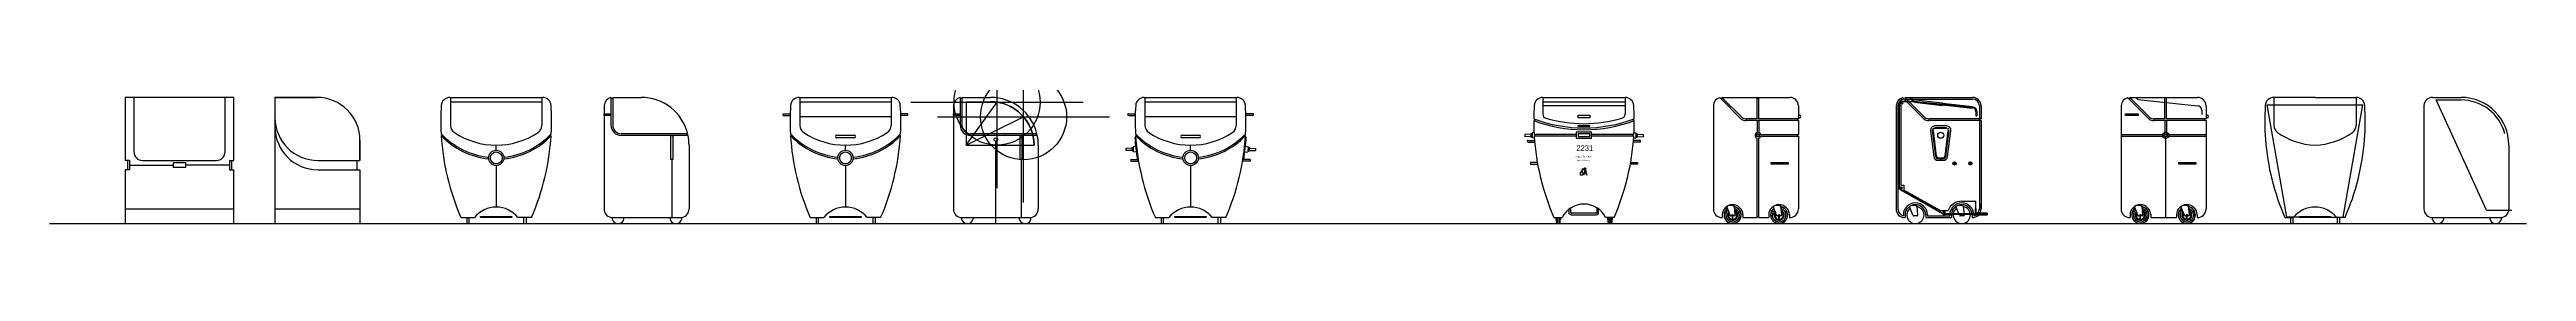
# Model space of a CAD drawing. Header units: millimetres. Extents: x 1077.9 to 1156.3, y 218.3 to 239.8.
# Drawn here: x 1077.91 to 1106.68, y 234.84 to 236.31 of the extents above; entities that cross this region are included whole.
import ezdxf

# ---------------------------------------------------------------- set-up
doc = ezdxf.new("R2010")
doc.units = ezdxf.units.MM
doc.header["$PDMODE"] = 34
doc.styles.get("Standard").update_dxf_attribs({"font": 'isocpeur.ttf'})

msp = doc.modelspace()

# ---------------------------------------------------------------- linework, layer by layer
for p, q in [((1080.048, 236.314), (1078.788, 236.314)), ((1078.788, 236.314), (1078.788, 235.579)), ((1078.888, 236.314), (1078.888, 235.679)), ((1079.948, 235.679), (1079.948, 236.314)), ((1080.048, 235.579), (1080.048, 236.314)), ((1081.014, 236.314), (1080.527, 236.314)), ((1080.527, 236.314), (1080.527, 236.079)), ((1080.527, 236.314), (1081.014, 236.314)), ((1082.559, 236.314), (1083.635, 236.314)), ((1082.567, 236.314), (1082.567, 235.988)), ((1082.567, 236.264), (1083.627, 236.264)), ((1083.627, 236.314), (1083.627, 235.988)), ((1084.35, 236.22), (1084.35, 235.014)), ((1084.43, 236.312), (1084.43, 235.991)), ((1084.43, 236.307), (1084.45, 236.307)), ((1084.45, 236.314), (1084.781, 236.314)), ((1084.45, 236.314), (1084.45, 235.991)), ((1086.616, 236.314), (1087.692, 236.314)), ((1086.624, 236.314), (1086.624, 235.988)), ((1086.624, 236.264), (1087.684, 236.264)), ((1087.684, 236.258), (1086.624, 236.258)), ((1087.684, 236.314), (1087.684, 235.988)), ((1088.407, 236.22), (1088.407, 235.014)), ((1088.487, 236.312), (1088.487, 235.991)), ((1088.487, 236.307), (1088.506, 236.307)), ((1088.506, 236.314), (1088.838, 236.314)), ((1088.506, 236.314), (1088.506, 235.991)), ((1088.556, 236.264), (1088.838, 236.264)), ((1088.556, 236.264), (1088.556, 235.758)), ((1088.556, 235.758), (1088.915, 236.258)), ((1095.254, 236.314), (1096.21, 236.314)), ((1095.254, 236.314), (1095.254, 236.119)), ((1095.254, 236.264), (1096.21, 236.264)), ((1096.21, 236.314), (1096.21, 236.119)), ((1097.236, 236.22), (1097.236, 235.014)), ((1097.311, 236.311), (1097.56, 236.061)), ((1097.315, 236.307), (1097.343, 236.307)), ((1097.335, 236.314), (1098.123, 236.314)), ((1097.335, 236.314), (1097.568, 236.081)), ((1097.744, 236.064), (1097.744, 236.314)), ((1097.744, 236.304), (1097.764, 236.304)), ((1097.764, 236.064), (1097.764, 236.314)), ((1099.358, 236.22), (1099.358, 235.014)), ((1099.392, 236.224), (1099.378, 236.224)), ((1099.378, 236.22), (1099.378, 235.014)), ((1099.397, 236.224), (1099.411, 236.224)), ((1099.398, 236.27), (1099.402, 236.266)), ((1099.402, 236.266), (1099.41, 236.274)), ((1099.403, 236.265), (1099.411, 236.274)), ((1099.42, 236.248), (1099.403, 236.265)), ((1099.406, 236.278), (1099.41, 236.274)), ((1099.428, 236.256), (1099.411, 236.274)), ((1099.411, 236.224), (1099.411, 235.29)), ((1099.423, 236.248), (1099.428, 236.254)), ((1099.433, 236.311), (1099.682, 236.061)), ((1099.449, 236.294), (1100.245, 236.294)), ((1099.458, 236.314), (1100.245, 236.314)), ((1099.458, 236.314), (1099.69, 236.081)), ((1099.514, 236.314), (1099.554, 236.274)), ((1099.528, 236.314), (1099.553, 236.289)), ((1099.553, 236.289), (1099.896, 236.252)), ((1099.554, 236.274), (1099.565, 236.274)), ((1099.565, 236.265), (1099.563, 236.265)), ((1099.563, 236.265), (1099.571, 236.257)), ((1099.565, 236.274), (1099.565, 236.265)), ((1099.571, 236.257), (1099.896, 236.221)), ((1099.896, 236.221), (1099.896, 236.252)), ((1099.896, 236.247), (1100.243, 236.209)), ((1099.896, 236.226), (1100.243, 236.189)), ((1101.972, 236.22), (1101.972, 235.014)), ((1102.046, 236.311), (1102.296, 236.061)), ((1102.051, 236.307), (1102.079, 236.307)), ((1102.071, 236.314), (1102.859, 236.314)), ((1102.071, 236.314), (1102.304, 236.081)), ((1102.142, 236.314), (1102.167, 236.289)), ((1102.167, 236.289), (1102.857, 236.214)), ((1102.48, 236.064), (1102.48, 236.314)), ((1102.5, 236.064), (1102.5, 236.314)), ((1103.667, 236.226), (1104.781, 236.226)), ((1103.895, 234.92), (1103.667, 236.226)), ((1104.224, 236.314), (1103.746, 236.314)), ((1103.746, 236.314), (1103.746, 235.988)), ((1104.224, 236.314), (1104.702, 236.314)), ((1104.552, 234.92), (1104.781, 236.226)), ((1104.702, 236.314), (1104.702, 235.988)), ((1105.489, 236.22), (1105.489, 235.014)), ((1105.589, 236.314), (1105.92, 236.314)), ((1106.217, 234.999), (1105.633, 236.284)), ((1105.633, 236.284), (1105.92, 236.284)), ((1080.527, 236.079), (1080.527, 234.844)), ((1086.431, 236.124), (1086.511, 236.124)), ((1086.431, 236.104), (1086.431, 236.124)), ((1086.431, 236.104), (1086.511, 236.104)), ((1087.684, 236.088), (1086.624, 236.088)), ((1087.877, 236.124), (1087.796, 236.124)), ((1087.877, 236.104), (1087.797, 236.104)), ((1087.877, 236.104), (1087.877, 236.124)), ((1088.556, 235.758), (1089.222, 236.088)), ((1095.159, 236.061), (1095.159, 236.04)), ((1096.21, 236.214), (1095.254, 236.214)), ((1095.663, 236.076), (1095.663, 236.106)), ((1095.663, 236.106), (1095.801, 236.106)), ((1095.801, 236.076), (1095.663, 236.076)), ((1095.663, 235.979), (1095.663, 235.989)), ((1095.735, 236.076), (1095.735, 236.076)), ((1095.801, 236.106), (1095.801, 236.076)), ((1095.801, 235.979), (1095.801, 235.989)), ((1096.306, 236.061), (1096.306, 236.04)), ((1098.223, 236.044), (1097.616, 236.044)), ((1097.744, 236.064), (1097.624, 236.064)), ((1097.744, 236.044), (1097.744, 235.906)), ((1098.223, 236.064), (1097.764, 236.064)), ((1097.764, 236.044), (1097.764, 235.906)), ((1098.212, 236.064), (1098.212, 236.044)), ((1098.223, 236.214), (1098.223, 236.064)), ((1098.223, 236.044), (1098.223, 235.883)), ((1100.345, 236.044), (1099.738, 236.044)), ((1100.345, 236.064), (1099.746, 236.064)), ((1099.787, 235.931), (1099.777, 235.931)), ((1099.786, 235.944), (1099.795, 235.952)), ((1099.807, 235.951), (1099.807, 235.961)), ((1099.944, 235.951), (1099.944, 235.961)), ((1099.965, 235.944), (1099.957, 235.952)), ((1099.964, 235.929), (1099.974, 235.929)), ((1100.243, 236.209), (1100.243, 236.189)), ((1100.258, 236.188), (1100.262, 236.198)), ((1100.277, 236.174), (1100.285, 236.18)), ((1100.285, 236.151), (1100.285, 236.101)), ((1100.285, 236.151), (1100.295, 236.151)), ((1100.285, 236.101), (1100.295, 236.101)), ((1100.295, 236.151), (1100.295, 236.101)), ((1100.325, 236.214), (1100.325, 235.014)), ((1100.345, 236.214), (1100.345, 236.064)), ((1100.345, 236.044), (1100.345, 235.014)), ((1102.959, 236.044), (1102.352, 236.044)), ((1102.48, 236.064), (1102.36, 236.064)), ((1102.48, 236.044), (1102.48, 235.906)), ((1102.959, 236.064), (1102.5, 236.064)), ((1102.5, 236.044), (1102.5, 235.906)), ((1102.909, 236.164), (1102.909, 236.114)), ((1102.938, 236.064), (1102.938, 236.044)), ((1102.959, 236.214), (1102.959, 236.064)), ((1102.959, 236.044), (1102.959, 235.014)), ((1081.514, 235.814), (1081.514, 235.579)), ((1081.514, 235.579), (1081.514, 235.814)), ((1083.097, 235.698), (1083.097, 235.758)), ((1085.321, 235.891), (1084.55, 235.891)), ((1085.325, 235.871), (1084.55, 235.871)), ((1085.316, 235.891), (1085.316, 235.871)), ((1085.337, 235.758), (1085.337, 235.014)), ((1087.154, 235.698), (1087.154, 235.758)), ((1088.556, 235.758), (1089.344, 235.758)), ((1089.378, 235.891), (1088.606, 235.891)), ((1089.382, 235.871), (1088.606, 235.871)), ((1088.9, 234.844), (1088.9, 235.804)), ((1089.373, 235.891), (1089.373, 235.871)), ((1089.394, 235.758), (1089.394, 235.014)), ((1095.114, 235.884), (1095.044, 235.881)), ((1095.044, 235.881), (1095.045, 235.856)), ((1095.115, 235.858), (1095.045, 235.856)), ((1095.084, 235.813), (1095.157, 235.813)), ((1095.084, 235.793), (1095.159, 235.793)), ((1095.129, 235.894), (1095.114, 235.891)), ((1095.114, 235.891), (1095.116, 235.851)), ((1095.131, 235.849), (1095.116, 235.851)), ((1095.151, 235.906), (1095.129, 235.901)), ((1095.129, 235.901), (1095.131, 235.842)), ((1095.155, 235.838), (1095.131, 235.842)), ((1095.643, 235.883), (1095.153, 235.883)), ((1095.643, 235.863), (1095.154, 235.863)), ((1095.164, 235.863), (1095.164, 235.883)), ((1096.312, 235.883), (1095.821, 235.883)), ((1096.31, 235.863), (1095.821, 235.863)), ((1096.3, 235.863), (1096.3, 235.883)), ((1096.38, 235.793), (1096.305, 235.793)), ((1096.38, 235.813), (1096.307, 235.813)), ((1096.309, 235.838), (1096.333, 235.842)), ((1096.313, 235.906), (1096.335, 235.901)), ((1096.335, 235.901), (1096.333, 235.842)), ((1096.334, 235.849), (1096.349, 235.851)), ((1096.335, 235.894), (1096.35, 235.891)), ((1096.35, 235.891), (1096.349, 235.851)), ((1096.349, 235.858), (1096.419, 235.856)), ((1096.35, 235.884), (1096.42, 235.881)), ((1096.42, 235.881), (1096.419, 235.856)), ((1097.744, 234.914), (1097.744, 235.839)), ((1097.764, 234.914), (1097.764, 235.839)), ((1097.787, 235.883), (1098.223, 235.883)), ((1097.787, 235.863), (1098.223, 235.863)), ((1098.213, 235.883), (1098.213, 235.863)), ((1098.223, 235.863), (1098.223, 235.014)), ((1101.972, 235.883), (1102.456, 235.883)), ((1101.972, 235.863), (1102.456, 235.863)), ((1102.49, 234.914), (1102.49, 235.838)), ((1102.523, 235.883), (1102.959, 235.883)), ((1102.523, 235.863), (1102.959, 235.863)), ((1106.476, 235.758), (1106.476, 235.014)), ((1078.838, 235.579), (1078.788, 235.579)), ((1078.838, 235.47), (1078.788, 235.47)), ((1078.788, 235.47), (1078.788, 234.844)), ((1078.813, 235.579), (1078.813, 235.47)), ((1078.838, 235.579), (1078.838, 235.47)), ((1078.838, 235.525), (1079.343, 235.525)), ((1078.988, 235.579), (1079.848, 235.579)), ((1079.998, 235.525), (1079.493, 235.525)), ((1079.998, 235.579), (1079.998, 235.47)), ((1079.998, 235.579), (1080.048, 235.579)), ((1079.998, 235.47), (1080.048, 235.47)), ((1080.023, 235.579), (1080.023, 235.47)), ((1080.048, 234.844), (1080.048, 235.47)), ((1081.027, 235.579), (1081.514, 235.579)), ((1081.027, 235.47), (1081.514, 235.47)), ((1081.483, 235.47), (1081.483, 235.579)), ((1081.514, 235.47), (1081.514, 234.844)), ((1083.097, 235.52), (1083.097, 235.036)), ((1085.137, 235.591), (1085.137, 234.914)), ((1087.154, 235.52), (1087.154, 235.036)), ((1089.194, 235.591), (1089.194, 234.914)), ((1099.872, 235.588), (1099.88, 235.596)), ((1100.032, 235.541), (1100.04, 235.549)), ((1100.216, 235.541), (1100.224, 235.549)), ((1099.378, 235.262), (1099.39, 235.262)), ((1099.378, 235.25), (1099.39, 235.25)), ((1099.39, 235.262), (1099.39, 235.25)), ((1099.416, 235.262), (1099.391, 235.262)), ((1099.391, 235.262), (1099.391, 235.25)), ((1099.416, 235.25), (1099.391, 235.25)), ((1099.411, 235.29), (1099.447, 235.29)), ((1099.418, 235.26), (1099.418, 235.252)), ((1099.447, 235.29), (1099.447, 235.235)), ((1100.121, 235.105), (1100.283, 235.105)), ((1100.283, 235.02), (1100.283, 235.105)), ((1100.325, 235.071), (1100.345, 235.071)), ((1100.325, 235.068), (1100.345, 235.068)), ((1100.325, 235.066), (1100.345, 235.066)), ((1077.908, 234.844), (1106.68, 234.844)), ((1078.788, 235.014), (1080.048, 235.014)), ((1078.788, 234.844), (1080.048, 234.844)), ((1080.527, 235.014), (1081.514, 235.014)), ((1080.527, 234.844), (1081.514, 234.844)), ((1082.688, 234.914), (1082.845, 234.914)), ((1082.755, 234.914), (1082.755, 234.844)), ((1082.778, 234.914), (1082.778, 234.844)), ((1083.506, 234.914), (1083.349, 234.914)), ((1083.415, 234.914), (1083.415, 234.844)), ((1083.443, 234.914), (1083.443, 234.844)), ((1084.45, 234.914), (1085.237, 234.914)), ((1086.745, 234.914), (1086.901, 234.914)), ((1086.812, 234.914), (1086.812, 234.844)), ((1086.835, 234.914), (1086.835, 234.844)), ((1087.563, 234.914), (1087.406, 234.914)), ((1087.472, 234.914), (1087.472, 234.844)), ((1087.5, 234.914), (1087.5, 234.844)), ((1088.507, 234.914), (1089.294, 234.914)), ((1095.383, 234.914), (1095.48, 234.914)), ((1095.404, 234.914), (1095.404, 234.893)), ((1095.404, 234.893), (1095.41, 234.886)), ((1095.41, 234.914), (1095.41, 234.865)), ((1095.41, 234.865), (1095.414, 234.861)), ((1095.414, 234.914), (1095.414, 234.857)), ((1095.414, 234.857), (1095.418, 234.844)), ((1095.419, 234.914), (1095.419, 234.86)), ((1095.422, 234.914), (1095.422, 234.85)), ((1095.441, 234.914), (1095.441, 234.85)), ((1095.444, 234.914), (1095.444, 234.86)), ((1095.45, 234.857), (1095.445, 234.844)), ((1095.45, 234.914), (1095.45, 234.857)), ((1095.453, 234.865), (1095.45, 234.861)), ((1095.453, 234.914), (1095.453, 234.865)), ((1095.459, 234.893), (1095.453, 234.886)), ((1095.459, 234.914), (1095.459, 234.893)), ((1095.562, 234.959), (1095.562, 235.014)), ((1095.578, 234.969), (1095.578, 235.025)), ((1095.877, 234.964), (1095.587, 234.964)), ((1095.593, 234.944), (1095.876, 234.944)), ((1095.886, 234.969), (1095.886, 235.025)), ((1095.902, 234.959), (1095.902, 235.014)), ((1096.081, 234.914), (1095.984, 234.914)), ((1096.005, 234.914), (1096.005, 234.893)), ((1096.005, 234.893), (1096.011, 234.886)), ((1096.011, 234.914), (1096.011, 234.865)), ((1096.011, 234.865), (1096.015, 234.861)), ((1096.015, 234.914), (1096.015, 234.857)), ((1096.015, 234.857), (1096.02, 234.844)), ((1096.02, 234.914), (1096.02, 234.86)), ((1096.023, 234.914), (1096.023, 234.85)), ((1096.042, 234.914), (1096.042, 234.85)), ((1096.045, 234.914), (1096.045, 234.86)), ((1096.051, 234.857), (1096.046, 234.844)), ((1096.051, 234.914), (1096.051, 234.857)), ((1096.054, 234.865), (1096.051, 234.861)), ((1096.054, 234.914), (1096.054, 234.865)), ((1096.06, 234.893), (1096.054, 234.886)), ((1096.06, 234.914), (1096.06, 234.893)), ((1097.336, 234.914), (1097.339, 234.914)), ((1097.339, 234.944), (1097.339, 234.914)), ((1097.431, 234.94), (1097.391, 235.042)), ((1097.404, 234.946), (1097.429, 234.946)), ((1097.404, 234.942), (1097.43, 234.942)), ((1097.405, 234.947), (1097.428, 234.947)), ((1097.405, 234.941), (1097.431, 234.941)), ((1097.47, 235.055), (1097.415, 235.055)), ((1097.459, 235.059), (1097.425, 235.059)), ((1097.47, 235.06), (1097.429, 235.06)), ((1097.47, 235.061), (1097.433, 235.061)), ((1097.471, 235.062), (1097.436, 235.062)), ((1097.479, 234.934), (1097.44, 234.934)), ((1097.456, 234.889), (1097.456, 234.934)), ((1097.457, 234.889), (1097.457, 234.934)), ((1097.461, 234.889), (1097.461, 234.934)), ((1097.462, 234.889), (1097.462, 234.934)), ((1097.47, 235.06), (1097.47, 235.061)), ((1097.47, 235.061), (1097.472, 235.061)), ((1097.47, 235.045), (1097.47, 235.055)), ((1097.47, 235.045), (1097.481, 235.045)), ((1097.471, 235.062), (1097.471, 235.063)), ((1097.472, 235.061), (1097.472, 235.063)), ((1097.489, 234.944), (1097.481, 235.045)), ((1097.514, 234.947), (1097.489, 234.947)), ((1097.514, 234.946), (1097.489, 234.946)), ((1097.514, 234.942), (1097.489, 234.942)), ((1097.514, 234.941), (1097.489, 234.941)), ((1097.579, 234.944), (1097.579, 234.914)), ((1097.579, 234.914), (1097.744, 234.914)), ((1097.744, 234.924), (1097.764, 234.924)), ((1097.764, 234.914), (1097.879, 234.914)), ((1097.879, 234.944), (1097.879, 234.914)), ((1097.97, 234.94), (1097.93, 235.042)), ((1097.944, 234.947), (1097.968, 234.947)), ((1097.944, 234.946), (1097.968, 234.946)), ((1097.944, 234.942), (1097.97, 234.942)), ((1097.944, 234.941), (1097.97, 234.941)), ((1098.01, 235.055), (1097.955, 235.055)), ((1097.998, 235.059), (1097.965, 235.059)), ((1098.01, 235.06), (1097.969, 235.06)), ((1098.01, 235.061), (1097.972, 235.061)), ((1098.011, 235.062), (1097.976, 235.062)), ((1098.019, 234.934), (1097.98, 234.934)), ((1097.996, 234.889), (1097.996, 234.934)), ((1097.997, 234.889), (1097.997, 234.934)), ((1098.001, 234.889), (1098.001, 234.934)), ((1098.002, 234.889), (1098.002, 234.934)), ((1098.01, 235.06), (1098.01, 235.061)), ((1098.01, 235.061), (1098.011, 235.061)), ((1098.01, 235.045), (1098.01, 235.055)), ((1098.01, 235.045), (1098.02, 235.045)), ((1098.011, 235.062), (1098.011, 235.063)), ((1098.011, 235.061), (1098.011, 235.063)), ((1098.029, 234.944), (1098.02, 235.045)), ((1098.054, 234.941), (1098.028, 234.941)), ((1098.054, 234.947), (1098.029, 234.947)), ((1098.054, 234.946), (1098.029, 234.946)), ((1098.054, 234.942), (1098.029, 234.942)), ((1098.119, 234.944), (1098.119, 234.914)), ((1098.119, 234.914), (1098.123, 234.914)), ((1099.442, 234.944), (1099.442, 234.936)), ((1099.458, 234.914), (1099.462, 234.914)), ((1099.462, 234.944), (1099.462, 234.914)), ((1099.553, 234.94), (1099.513, 235.042)), ((1099.592, 235.055), (1099.537, 235.055)), ((1099.581, 235.059), (1099.547, 235.059)), ((1099.592, 235.06), (1099.551, 235.06)), ((1099.602, 234.934), (1099.562, 234.934)), ((1099.592, 235.06), (1099.592, 235.061)), ((1099.592, 235.061), (1099.594, 235.061)), ((1099.592, 235.045), (1099.592, 235.055)), ((1099.592, 235.045), (1099.603, 235.045)), ((1099.594, 235.061), (1099.594, 235.063)), ((1099.612, 234.944), (1099.603, 235.045)), ((1099.702, 234.944), (1099.702, 234.914)), ((1099.702, 234.914), (1100.001, 234.914)), ((1099.722, 234.944), (1099.722, 234.934)), ((1099.722, 234.934), (1099.981, 234.934)), ((1099.869, 234.996), (1099.962, 234.996)), ((1099.91, 234.97), (1099.91, 234.946)), ((1099.91, 234.946), (1099.922, 234.946)), ((1099.91, 234.946), (1099.922, 234.946)), ((1099.91, 234.934), (1099.91, 234.946)), ((1099.912, 234.972), (1099.92, 234.972)), ((1099.922, 234.97), (1099.922, 234.946)), ((1099.922, 234.934), (1099.922, 234.946)), ((1099.981, 234.944), (1099.981, 234.934)), ((1100.001, 234.944), (1100.001, 234.914)), ((1100.093, 234.94), (1100.052, 235.042)), ((1100.132, 235.055), (1100.077, 235.055)), ((1100.12, 235.059), (1100.087, 235.059)), ((1100.132, 235.06), (1100.091, 235.06)), ((1100.141, 234.934), (1100.102, 234.934)), ((1100.132, 235.06), (1100.132, 235.061)), ((1100.132, 235.061), (1100.134, 235.061)), ((1100.132, 235.045), (1100.132, 235.055)), ((1100.132, 235.045), (1100.142, 235.045)), ((1100.134, 235.061), (1100.134, 235.063)), ((1100.151, 234.944), (1100.142, 235.045)), ((1100.241, 234.944), (1100.241, 234.914)), ((1100.261, 234.944), (1100.261, 234.936)), ((1100.417, 234.964), (1100.278, 234.964)), ((1100.278, 234.944), (1100.278, 234.964)), ((1100.278, 234.944), (1100.417, 234.944)), ((1100.325, 235.06), (1100.345, 235.06)), ((1100.325, 235.05), (1100.345, 235.05)), ((1100.325, 235.038), (1100.345, 235.038)), ((1100.325, 235.013), (1100.345, 235.013)), ((1100.417, 234.964), (1100.417, 234.944)), ((1102.072, 234.914), (1102.075, 234.914)), ((1102.075, 234.944), (1102.075, 234.914)), ((1102.167, 234.94), (1102.127, 235.042)), ((1102.14, 234.947), (1102.164, 234.947)), ((1102.14, 234.946), (1102.165, 234.946)), ((1102.14, 234.942), (1102.166, 234.942)), ((1102.14, 234.941), (1102.166, 234.941)), ((1102.206, 235.055), (1102.151, 235.055)), ((1102.194, 235.059), (1102.161, 235.059)), ((1102.206, 235.06), (1102.165, 235.06)), ((1102.206, 235.061), (1102.168, 235.061)), ((1102.207, 235.062), (1102.172, 235.062)), ((1102.215, 234.934), (1102.176, 234.934)), ((1102.192, 234.889), (1102.192, 234.934)), ((1102.193, 234.889), (1102.193, 234.934)), ((1102.197, 234.889), (1102.197, 234.934)), ((1102.198, 234.889), (1102.198, 234.934)), ((1102.206, 235.06), (1102.206, 235.061)), ((1102.206, 235.061), (1102.208, 235.061)), ((1102.206, 235.045), (1102.206, 235.055)), ((1102.206, 235.045), (1102.216, 235.045)), ((1102.207, 235.062), (1102.207, 235.063)), ((1102.208, 235.061), (1102.208, 235.063)), ((1102.225, 234.944), (1102.216, 235.045)), ((1102.25, 234.947), (1102.225, 234.947)), ((1102.25, 234.946), (1102.225, 234.946)), ((1102.25, 234.942), (1102.225, 234.942)), ((1102.25, 234.941), (1102.225, 234.941)), ((1102.315, 234.955), (1102.315, 234.914)), ((1102.315, 234.914), (1102.615, 234.914)), ((1102.615, 234.944), (1102.615, 234.914)), ((1102.706, 234.94), (1102.666, 235.042)), ((1102.68, 234.947), (1102.704, 234.947)), ((1102.68, 234.946), (1102.704, 234.946)), ((1102.68, 234.942), (1102.706, 234.942)), ((1102.68, 234.941), (1102.706, 234.941)), ((1102.745, 235.055), (1102.691, 235.055)), ((1102.734, 235.059), (1102.701, 235.059)), ((1102.745, 235.06), (1102.705, 235.06)), ((1102.745, 235.061), (1102.708, 235.061)), ((1102.747, 235.062), (1102.712, 235.062)), ((1102.755, 234.934), (1102.716, 234.934)), ((1102.732, 234.889), (1102.732, 234.934)), ((1102.733, 234.889), (1102.733, 234.934)), ((1102.737, 234.889), (1102.737, 234.934)), ((1102.738, 234.889), (1102.738, 234.934)), ((1102.745, 235.06), (1102.745, 235.061)), ((1102.745, 235.061), (1102.747, 235.061)), ((1102.745, 235.045), (1102.745, 235.055)), ((1102.745, 235.045), (1102.756, 235.045)), ((1102.747, 235.062), (1102.747, 235.063)), ((1102.747, 235.061), (1102.747, 235.063)), ((1102.765, 234.944), (1102.756, 235.045)), ((1102.79, 234.941), (1102.764, 234.941)), ((1102.79, 234.947), (1102.765, 234.947)), ((1102.79, 234.946), (1102.765, 234.946)), ((1102.79, 234.942), (1102.765, 234.942)), ((1102.855, 234.944), (1102.855, 234.914)), ((1102.855, 234.914), (1102.859, 234.914)), ((1103.875, 234.914), (1103.972, 234.914)), ((1104.042, 234.92), (1103.895, 234.92)), ((1103.938, 234.914), (1103.938, 234.844)), ((1103.965, 234.914), (1103.965, 234.844)), ((1104.405, 234.92), (1104.552, 234.92)), ((1104.573, 234.914), (1104.476, 234.914)), ((1104.482, 234.914), (1104.482, 234.844)), ((1104.51, 234.914), (1104.51, 234.844)), ((1105.589, 234.914), (1106.376, 234.914)), ((1106.217, 234.999), (1106.512, 234.999))]:
    msp.add_line(p, q)
at = {"color": 4}
for p, q in [((1090.625, 236.314), (1091.7, 236.314)), ((1090.633, 236.314), (1090.633, 235.988)), ((1090.633, 236.264), (1091.693, 236.264)), ((1091.693, 236.258), (1090.633, 236.258)), ((1091.693, 236.314), (1091.693, 235.988)), ((1090.44, 236.124), (1090.52, 236.124)), ((1090.44, 236.104), (1090.52, 236.104)), ((1091.693, 236.088), (1090.633, 236.088)), ((1091.885, 236.124), (1091.805, 236.124)), ((1091.885, 236.104), (1091.805, 236.104)), ((1090.48, 235.723), (1090.41, 235.72)), ((1090.41, 235.72), (1090.411, 235.695)), ((1090.481, 235.697), (1090.411, 235.695)), ((1090.495, 235.733), (1090.48, 235.73)), ((1090.48, 235.73), (1090.481, 235.69)), ((1090.496, 235.688), (1090.481, 235.69)), ((1090.524, 235.747), (1090.494, 235.74)), ((1090.494, 235.74), (1090.496, 235.681)), ((1090.532, 235.676), (1090.496, 235.681)), ((1090.515, 235.851), (1090.525, 235.851)), ((1091.163, 235.698), (1091.163, 235.758)), ((1091.793, 235.676), (1091.829, 235.681)), ((1091.81, 235.851), (1091.8, 235.851)), ((1091.801, 235.747), (1091.831, 235.74)), ((1091.831, 235.74), (1091.829, 235.681)), ((1091.829, 235.688), (1091.844, 235.69)), ((1091.831, 235.733), (1091.846, 235.73)), ((1091.846, 235.73), (1091.844, 235.69)), ((1091.845, 235.723), (1091.915, 235.72)), ((1091.845, 235.697), (1091.915, 235.695)), ((1091.915, 235.72), (1091.915, 235.695)), ((1090.475, 235.59), (1090.555, 235.59)), ((1090.475, 235.571), (1090.558, 235.571)), ((1090.548, 235.571), (1090.558, 235.571)), ((1091.163, 235.52), (1091.163, 235.036)), ((1091.777, 235.571), (1091.767, 235.571)), ((1091.85, 235.571), (1091.767, 235.571)), ((1091.85, 235.59), (1091.77, 235.59)), ((1090.754, 234.914), (1090.91, 234.914)), ((1090.821, 234.914), (1090.821, 234.844)), ((1090.844, 234.914), (1090.844, 234.844)), ((1091.572, 234.914), (1091.415, 234.914)), ((1091.481, 234.914), (1091.481, 234.844)), ((1091.509, 234.914), (1091.509, 234.844))]:
    msp.add_line(p, q, dxfattribs=at)
at = {"color": 3}
for p, q in [((1099.392, 235.274), (1099.392, 236.224)), ((1099.397, 235.277), (1099.397, 236.224)), ((1099.416, 236.272), (1099.565, 236.272)), ((1099.418, 236.267), (1099.565, 236.267)), ((1099.565, 236.272), (1100.243, 236.199)), ((1099.565, 236.267), (1100.243, 236.194)), ((1100.29, 236.151), (1100.29, 236.101)), ((1099.906, 234.954), (1099.42, 235.229)), ((1099.907, 234.959), (1099.422, 235.233)), ((1100.417, 234.956), (1099.922, 234.956)), ((1100.417, 234.951), (1099.922, 234.951))]:
    msp.add_line(p, q, dxfattribs=at)
at = {"color": 0}
msp.add_line((1099.869, 234.996), (1099.447, 235.235), dxfattribs=at)
for points in [[(1088.556, 236.264), (1088.838, 236.264, -0.198912), (1089.196, 236.116, -0.198912), (1089.344, 235.758, -2.743988)], [(1099.777, 235.931, 0.031099), (1099.778, 235.928), (1099.815, 235.628, 0.378242), (1099.845, 235.601), (1099.907, 235.601, 0.378242), (1099.936, 235.628), (1099.974, 235.928, 0.010393), (1099.974, 235.929, 0.010393)], [(1099.787, 235.931, 0.031099), (1099.788, 235.929), (1099.825, 235.629, 0.378242), (1099.845, 235.611), (1099.907, 235.611, 0.378242), (1099.927, 235.629), (1099.964, 235.929)]]:
    msp.add_lwpolyline(points, format="xyb")
for points in [[(1099.408, 236.272), (1099.405, 236.269), (1099.405, 236.268), (1099.408, 236.271)], [(1084.43, 236.104), (1084.35, 236.104), (1084.35, 236.124), (1084.43, 236.124)], [(1088.487, 236.104), (1088.407, 236.104), (1088.407, 236.124), (1088.487, 236.124)], [(1102.171, 236.104), (1102.021, 236.104), (1102.021, 236.124), (1102.171, 236.124)], [(1085.147, 235.871), (1085.147, 235.591), (1085.127, 235.591), (1085.127, 235.871)], [(1089.204, 235.871), (1089.204, 235.591), (1089.184, 235.591), (1089.184, 235.871)], [(1095.663, 235.858), (1095.801, 235.858), (1095.801, 235.888), (1095.663, 235.888)], [(1079.343, 235.55), (1079.343, 235.5), (1079.493, 235.5), (1079.493, 235.55)], [(1095.69, 235.444), (1095.718, 235.444), (1095.718, 235.407), (1095.69, 235.407)], [(1098.106, 235.535), (1097.906, 235.535), (1097.906, 235.555), (1098.106, 235.555)], [(1102.841, 235.535), (1102.641, 235.535), (1102.641, 235.555), (1102.841, 235.555)], [(1099.39, 235.254), (1099.39, 235.258), (1099.391, 235.258), (1099.391, 235.254)], [(1082.915, 234.926), (1083.278, 234.926), (1083.278, 234.914), (1082.915, 234.914)], [(1086.972, 234.926), (1087.335, 234.926), (1087.335, 234.914), (1086.972, 234.914)], [(1097.416, 234.946), (1097.416, 234.942), (1097.413, 234.942), (1097.413, 234.946)], [(1097.457, 234.9), (1097.461, 234.9), (1097.461, 234.897), (1097.457, 234.897)], [(1097.459, 235.06), (1097.469, 235.06), (1097.469, 235.055), (1097.459, 235.055)], [(1097.459, 235.055), (1097.468, 235.055), (1097.468, 235.052), (1097.459, 235.052)], [(1097.503, 234.946), (1097.503, 234.942), (1097.506, 234.942), (1097.506, 234.946)], [(1097.955, 234.946), (1097.955, 234.942), (1097.952, 234.942), (1097.952, 234.946)], [(1097.997, 234.9), (1098.001, 234.9), (1098.001, 234.897), (1097.997, 234.897)], [(1097.998, 235.06), (1098.009, 235.06), (1098.009, 235.055), (1097.998, 235.055)], [(1097.999, 235.055), (1098.008, 235.055), (1098.008, 235.052), (1097.999, 235.052)], [(1098.043, 234.946), (1098.043, 234.942), (1098.045, 234.942), (1098.045, 234.946)], [(1099.581, 235.06), (1099.591, 235.06), (1099.591, 235.055), (1099.581, 235.055)], [(1099.918, 234.946), (1099.914, 234.946), (1099.914, 234.946), (1099.918, 234.946)], [(1100.12, 235.06), (1100.131, 235.06), (1100.131, 235.055), (1100.12, 235.055)], [(1100.278, 234.964), (1100.288, 234.964), (1100.288, 235.02), (1100.278, 235.02)], [(1102.152, 234.946), (1102.152, 234.942), (1102.149, 234.942), (1102.149, 234.946)], [(1102.193, 234.9), (1102.197, 234.9), (1102.197, 234.897), (1102.193, 234.897)], [(1102.194, 235.06), (1102.205, 235.06), (1102.205, 235.055), (1102.194, 235.055)], [(1102.195, 235.055), (1102.204, 235.055), (1102.204, 235.052), (1102.195, 235.052)], [(1102.239, 234.946), (1102.239, 234.942), (1102.242, 234.942), (1102.242, 234.946)], [(1102.691, 234.946), (1102.691, 234.942), (1102.688, 234.942), (1102.688, 234.946)], [(1102.733, 234.9), (1102.737, 234.9), (1102.737, 234.897), (1102.733, 234.897)], [(1102.734, 235.06), (1102.745, 235.06), (1102.745, 235.055), (1102.734, 235.055)], [(1102.735, 235.055), (1102.744, 235.055), (1102.744, 235.052), (1102.735, 235.052)], [(1102.779, 234.946), (1102.779, 234.942), (1102.781, 234.942), (1102.781, 234.946)], [(1104.042, 234.926), (1104.405, 234.926), (1104.405, 234.914), (1104.042, 234.914)]]:
    msp.add_lwpolyline(points, close=True)
for points in [[(1098.223, 236.106), (1098.236, 236.106)], [(1098.236, 236.076), (1098.236, 236.076), (1098.223, 236.076)], [(1099.944, 235.961), (1099.807, 235.961)], [(1099.944, 235.951), (1099.807, 235.951)], [(1102.959, 236.106), (1102.972, 236.106)], [(1102.972, 236.076), (1102.972, 236.076), (1102.959, 236.076)], [(1087.054, 235.873), (1087.254, 235.873)], [(1087.254, 235.843), (1087.254, 235.843), (1087.054, 235.843)], [(1095.821, 235.863), (1095.821, 235.908), (1095.643, 235.908), (1095.643, 235.863)], [(1095.643, 235.863), (1095.643, 235.838), (1095.821, 235.838), (1095.821, 235.863)], [(1095.19, 235.555), (1095.111, 235.555), (1095.111, 235.535), (1095.194, 235.535)], [(1095.697, 235.455), (1095.707, 235.462), (1095.714, 235.455), (1095.713, 235.449), (1095.706, 235.447), (1095.702, 235.453), (1095.697, 235.455)], [(1095.753, 235.476), (1095.708, 235.476), (1095.744, 235.466), (1095.731, 235.412), (1095.749, 235.443), (1095.765, 235.407), (1095.753, 235.476)], [(1096.274, 235.555), (1096.353, 235.555), (1096.353, 235.535), (1096.271, 235.535)]]:
    msp.add_lwpolyline(points)
msp.add_lwpolyline([(1099.845, 235.581), (1099.907, 235.581, 0.378242), (1099.956, 235.625), (1099.994, 235.925, 0.451123), (1099.944, 235.981), (1099.807, 235.981, 0.451123), (1099.758, 235.925), (1099.795, 235.625, 0.378242)], format="xyb", close=True)
at = {"color": 4}
for points in [[(1091.063, 235.873), (1091.263, 235.873)], [(1091.263, 235.843), (1091.263, 235.843), (1091.063, 235.843)]]:
    msp.add_lwpolyline(points, dxfattribs=at)
msp.add_lwpolyline([(1090.981, 234.926), (1091.344, 234.926), (1091.344, 234.914), (1090.981, 234.914)], close=True, dxfattribs=at)
for centre, radius in [((1099.791, 235.948), 0.00569), ((1099.961, 235.948), 0.00569), ((1083.097, 235.609), 0.089), ((1083.097, 235.609), 0.069), ((1087.154, 235.609), 0.089), ((1087.154, 235.609), 0.069), ((1088.9, 235.824), 0.02), ((1097.754, 235.873), 0.02), ((1097.754, 235.869), 0.0126), ((1099.876, 235.873), 0.035), ((1102.49, 235.873), 0.035), ((1102.49, 235.873), 0.02), ((1102.49, 235.869), 0.0126), ((1095.745, 235.487), 0.00798), ((1099.876, 235.592), 0.00569), ((1100.036, 235.545), 0.0187), ((1100.036, 235.545), 0.0167), ((1100.036, 235.545), 0.00569), ((1100.22, 235.545), 0.0187), ((1100.22, 235.545), 0.0167), ((1100.22, 235.545), 0.00569), ((1097.459, 234.944), 0.00566), ((1097.999, 234.944), 0.00566), ((1100.283, 234.954), 0.00297), ((1102.195, 234.944), 0.00566), ((1102.735, 234.944), 0.00566)]:
    msp.add_circle(centre, radius)
for radius in [0.089, 0.069]:
    msp.add_circle((1091.163, 235.609), radius, dxfattribs=at)
for centre, radius, start, end in [((1081.014, 235.814), 0.5, 0, 90), ((1085.257, 236.037), 2.804, 176.2516, 182.9951), ((1082.559, 236.214), 0.1, 90, 176.2516), ((1083.635, 236.214), 0.1, 3.7484, 90), ((1080.936, 236.037), 2.804, 357.0049, 3.7484), ((1084.45, 236.214), 0.1, 101.476, 176.2516), ((1084.781, 235.758), 0.556, 13.7742, 90), ((1089.314, 236.037), 2.804, 176.2516, 182.9951), ((1086.616, 236.214), 0.1, 90, 176.2516), ((1087.692, 236.214), 0.1, 3.7484, 90), ((1084.993, 236.037), 2.804, 357.0049, 3.7484), ((1088.506, 236.214), 0.1, 101.476, 176.2516), ((1088.838, 235.758), 0.556, 13.7742, 90), ((1088.838, 235.758), 0.506, 0, 90), ((1097.953, 236.037), 2.804, 176.2516, 179.4231), ((1095.254, 236.214), 0.1, 90, 176.2516), ((1096.21, 236.214), 0.1, 3.7484, 90), ((1093.512, 236.037), 2.804, 0.5769, 3.7484), ((1097.335, 236.214), 0.1, 104.4593, 176.2516), ((1098.123, 236.214), 0.1, 360, 90), ((1099.458, 236.214), 0.1, 104.4593, 176.2516), ((1099.458, 236.213), 0.0809, 96.3857, 175.6067), ((1099.425, 236.251), 0.0138, 160.3322, 109.6678), ((1099.421, 236.249), 0.002, 225, 315), ((1099.427, 236.255), 0.002, 315, 45.1581), ((1100.245, 236.214), 0.1, 360, 90), ((1100.245, 236.214), 0.08, 360, 90), ((1102.071, 236.214), 0.1, 104.4593, 176.2516), ((1102.859, 236.214), 0.1, 360, 90), ((1106.444, 236.037), 2.804, 176.2516, 184.3339), ((1103.746, 236.214), 0.1, 90, 176.2516), ((1104.702, 236.214), 0.1, 3.7484, 90), ((1102.003, 236.037), 2.804, 355.6633, 3.7484), ((1105.589, 236.214), 0.1, 90, 176.2516), ((1105.92, 235.758), 0.556, 0, 90), ((1105.92, 235.758), 0.526, 14.5773, 90), ((1081.027, 236.079), 0.5, 180, 270), ((1081.027, 235.97), 0.5, 180, 270), ((1082.667, 235.988), 0.1, 180, 236.4817), ((1083.527, 235.988), 0.1, 303.5183, 0), ((1084.55, 235.991), 0.12, 180, 270), ((1084.55, 235.991), 0.1, 180, 270), ((1086.724, 235.988), 0.1, 180, 236.4817), ((1087.584, 235.988), 0.1, 303.5183, 0), ((1088.606, 235.991), 0.12, 180, 270), ((1088.606, 235.991), 0.1, 180, 270), ((1097.953, 236.037), 2.804, 179.8591, 183.1577), ((1095.732, 237.596), 1.658, 249.3857, 290.6143), ((1095.732, 237.596), 1.638, 249.1273, 290.8727), ((1095.304, 236.119), 0.05, 180, 253.8441), ((1095.732, 237.596), 1.588, 253.8441, 286.1559), ((1095.732, 237.596), 1.608, 267.5366, 272.4634), ((1095.732, 237.596), 1.618, 267.5518, 272.4482), ((1096.16, 236.119), 0.05, 286.1559, 0), ((1093.512, 236.037), 2.804, 356.8423, 0.1409), ((1097.616, 236.144), 0.1, 235.9555, 270), ((1097.624, 236.164), 0.1, 235.9555, 270), ((1098.236, 236.091), 0.015, 270, 90), ((1099.738, 236.144), 0.1, 235.9555, 270), ((1099.746, 236.164), 0.1, 235.9555, 270), ((1100.245, 236.151), 0.05, 360, 92.2053), ((1100.245, 236.151), 0.04, 359.9875, 92.757), ((1102.352, 236.144), 0.1, 235.9555, 270), ((1102.36, 236.164), 0.1, 235.9555, 270), ((1102.859, 236.164), 0.05, 360, 90), ((1102.972, 236.091), 0.015, 270, 90), ((1103.846, 235.988), 0.1, 180, 234.0998), ((1104.602, 235.988), 0.1, 305.9002, 0), ((1078.988, 235.679), 0.1, 180, 270), ((1079.848, 235.679), 0.1, 270, 0), ((1083.097, 236.493), 0.879, 223.2648, 264.222), ((1085.257, 236.037), 2.804, 183.4303, 203.6115), ((1083.097, 236.473), 0.879, 223.3782, 264.2332), ((1085.277, 236.005), 2.804, 182.7496, 183.181), ((1083.097, 236.637), 0.879, 236.4817, 303.5183), ((1083.097, 236.493), 0.879, 275.788, 316.7352), ((1083.097, 236.473), 0.879, 275.777, 316.6218), ((1080.936, 236.037), 2.804, 336.3885, 356.5697), ((1080.916, 236.005), 2.804, 356.819, 357.2504), ((1084.781, 235.758), 0.556, 0, 11.6708), ((1087.154, 236.493), 0.879, 223.2648, 264.222), ((1089.314, 236.037), 2.804, 183.4303, 203.6115), ((1087.154, 236.473), 0.879, 223.3782, 264.2332), ((1089.334, 236.005), 2.804, 182.7496, 183.181), ((1087.154, 236.637), 0.879, 236.4817, 303.5183), ((1087.054, 235.858), 0.015, 90, 270), ((1087.154, 236.493), 0.879, 275.788, 316.7352), ((1087.154, 236.473), 0.879, 275.777, 316.6218), ((1087.254, 235.858), 0.015, 270, 90), ((1084.993, 236.037), 2.804, 336.3885, 356.5697), ((1084.973, 236.005), 2.804, 356.819, 357.2504), ((1088.838, 235.758), 0.556, 0, 11.6708), ((1095.084, 235.803), 0.00998, 90, 270), ((1097.953, 236.037), 2.804, 183.5649, 203.6115), ((1093.512, 236.037), 2.804, 336.3885, 356.4351), ((1096.38, 235.803), 0.00998, 270, 90), ((1097.754, 235.873), 0.035, 106.5125, 196.5125), ((1097.754, 235.873), 0.035, 196.5125, 253.4875), ((1097.754, 235.873), 0.035, 16.5125, 73.4875), ((1097.754, 235.873), 0.035, 286.5125, 343.4875), ((1106.444, 236.037), 2.804, 184.3339, 203.6115), ((1104.246, 236.54), 0.782, 234.0998, 268.3815), ((1104.202, 236.54), 0.782, 271.6185, 305.9002), ((1102.003, 236.037), 2.804, 336.3885, 355.6633), ((1095.732, 234.79), 0.281, 26.2244, 153.7756), ((1099.418, 235.256), 0.0138, 205.3322, 154.6678), ((1099.416, 235.26), 0.002, 0, 90), ((1099.416, 235.252), 0.002, 269.8419, 0), ((1099.582, 234.944), 0.14, 0, 180), ((1100.121, 234.934), 0.171, 90, 158.5699), ((1100.121, 234.944), 0.14, 0, 180), ((1083.097, 234.715), 0.321, 38.2397, 141.7603), ((1084.45, 235.014), 0.1, 180, 270), ((1084.513, 234.914), 0.07, 179.7881, 0), ((1085.184, 234.914), 0.07, 179.7881, 0), ((1085.237, 235.014), 0.1, 270, 0), ((1087.154, 234.715), 0.321, 38.2397, 141.7603), ((1088.507, 235.014), 0.1, 180, 270), ((1088.57, 234.914), 0.07, 179.7881, 0), ((1089.241, 234.914), 0.07, 179.7881, 0), ((1089.294, 235.014), 0.1, 270, 0), ((1095.591, 234.978), 0.0338, 212.8177, 274.3366), ((1095.589, 234.979), 0.0148, 222.4672, 262.5222), ((1095.874, 234.978), 0.0338, 274.3366, 327.1823), ((1095.875, 234.979), 0.0148, 277.4778, 317.5328), ((1097.336, 235.014), 0.1, 180, 270), ((1097.459, 234.944), 0.12, 0, 180), ((1097.459, 234.944), 0.1, 127.7368, 77.611), ((1097.459, 234.944), 0.098, 128.0769, 77.2444), ((1097.459, 234.944), 0.08, 131.9482, 73.0639), ((1097.459, 234.944), 0.06, 139.2495, 65.1258), ((1097.459, 234.944), 0.055, 142.0224, 62.086), ((1097.459, 234.944), 0.05, 145.4588, 176.5602), ((1097.459, 234.944), 0.05, 183.4398, 266.5602), ((1097.44, 234.944), 0.01, 201.5325, 270), ((1097.459, 234.944), 0.05, 273.4398, 356.5602), ((1097.479, 234.944), 0.01, 270, 0), ((1097.459, 234.944), 0.05, 3.4398, 58.2934), ((1097.999, 234.944), 0.12, 0, 180), ((1097.999, 234.944), 0.1, 127.7368, 77.611), ((1097.999, 234.944), 0.098, 128.0769, 77.2444), ((1097.999, 234.944), 0.08, 131.9482, 73.0639), ((1097.999, 234.944), 0.06, 139.2495, 65.1258), ((1097.999, 234.944), 0.055, 142.0224, 62.086), ((1097.999, 234.944), 0.05, 145.4588, 176.5602), ((1097.999, 234.944), 0.05, 183.4398, 266.5602), ((1097.98, 234.944), 0.01, 201.5325, 270), ((1097.999, 234.944), 0.05, 273.4398, 356.5602), ((1098.019, 234.944), 0.01, 270, 0), ((1097.999, 234.944), 0.05, 3.4398, 58.2934), ((1098.123, 235.014), 0.1, 270, 0), ((1099.458, 235.014), 0.1, 180, 270), ((1099.458, 235.014), 0.08, 180, 258.275), ((1099.582, 234.944), 0.12, 0, 180), ((1099.582, 234.944), 0.1, 127.7368, 77.611), ((1099.562, 234.944), 0.01, 201.5325, 270), ((1099.602, 234.944), 0.01, 270, 0), ((1099.916, 234.972), 0.0138, 295.3322, 244.6678), ((1099.912, 234.97), 0.002, 90, 180), ((1099.92, 234.97), 0.002, 359.8419, 90), ((1100.121, 234.944), 0.12, 0, 180), ((1100.121, 234.944), 0.1, 127.7368, 77.611), ((1100.102, 234.944), 0.01, 201.5325, 270), ((1100.141, 234.944), 0.01, 270, 0), ((1100.245, 235.014), 0.1, 267.855, 0), ((1100.245, 235.014), 0.08, 281.725, 0), ((1102.072, 235.014), 0.1, 180, 270), ((1102.195, 234.944), 0.12, 0, 180), ((1102.195, 234.944), 0.1, 127.7368, 77.611), ((1102.195, 234.944), 0.098, 128.0769, 77.2444), ((1102.195, 234.944), 0.08, 131.9482, 73.0639), ((1102.195, 234.944), 0.06, 139.2495, 65.1258), ((1102.195, 234.944), 0.055, 142.0224, 62.086), ((1102.195, 234.944), 0.05, 145.4588, 176.5602), ((1102.195, 234.944), 0.05, 183.4398, 266.5602), ((1102.176, 234.944), 0.01, 201.5325, 270), ((1102.195, 234.944), 0.05, 273.4398, 356.5602), ((1102.215, 234.944), 0.01, 270, 0), ((1102.195, 234.944), 0.05, 3.4398, 58.2934), ((1102.735, 234.944), 0.12, 0, 180), ((1102.735, 234.944), 0.1, 127.7368, 77.611), ((1102.735, 234.944), 0.098, 128.0769, 77.2444), ((1102.735, 234.944), 0.08, 131.9482, 73.0639), ((1102.735, 234.944), 0.06, 139.2495, 65.1258), ((1102.735, 234.944), 0.055, 142.0224, 62.086), ((1102.735, 234.944), 0.05, 145.4588, 176.5602), ((1102.735, 234.944), 0.05, 183.4398, 266.5602), ((1102.716, 234.944), 0.01, 201.5325, 270), ((1102.735, 234.944), 0.05, 273.4398, 356.5602), ((1102.755, 234.944), 0.01, 270, 0), ((1102.735, 234.944), 0.05, 3.4398, 58.2934), ((1102.859, 235.014), 0.1, 270, 0), ((1104.224, 234.715), 0.321, 90, 141.7603), ((1104.224, 234.715), 0.321, 38.2397, 90), ((1105.589, 235.014), 0.1, 180, 270), ((1105.652, 234.914), 0.07, 179.7881, 0), ((1106.323, 234.914), 0.07, 179.7881, 0), ((1106.376, 235.014), 0.1, 270, 0)]:
    msp.add_arc(centre, radius, start, end)
for centre, radius, start, end in [((1093.323, 236.037), 2.804, 176.2516, 182.9951), ((1090.625, 236.214), 0.1, 90, 176.2516), ((1091.7, 236.214), 0.1, 3.7484, 90), ((1089.002, 236.037), 2.804, 357.0049, 3.7484), ((1090.44, 236.114), 0.00998, 90, 270), ((1090.733, 235.988), 0.1, 180, 236.4817), ((1091.593, 235.988), 0.1, 303.5183, 0), ((1091.885, 236.114), 0.00998, 270, 90), ((1093.323, 236.037), 2.814, 183.7981, 189.1299), ((1091.163, 236.493), 0.879, 223.2648, 264.222), ((1093.323, 236.037), 2.804, 183.4303, 203.6115), ((1091.163, 236.473), 0.879, 223.3782, 264.2332), ((1093.343, 236.005), 2.804, 182.7496, 183.181), ((1091.163, 236.637), 0.879, 236.4817, 303.5183), ((1091.063, 235.858), 0.015, 90, 270), ((1091.163, 236.493), 0.879, 275.788, 316.7352), ((1091.163, 236.473), 0.879, 275.777, 316.6218), ((1091.263, 235.858), 0.015, 270, 90), ((1089.002, 236.037), 2.804, 336.3885, 356.5697), ((1089.002, 236.037), 2.814, 350.8701, 356.2019), ((1088.982, 236.005), 2.804, 356.819, 357.2504), ((1090.475, 235.581), 0.00998, 90, 270), ((1091.85, 235.581), 0.00998, 270, 90), ((1091.163, 234.715), 0.321, 38.2397, 141.7603)]:
    msp.add_arc(centre, radius, start, end, dxfattribs=at)
at = {"color": 3}
for centre, radius, start, end in [((1099.454, 236.223), 0.0621, 127.6497, 178.5016), ((1099.454, 236.223), 0.0571, 129.3287, 178.5016), ((1100.243, 236.15), 0.0469, 0.9973, 89.9915), ((1099.442, 235.274), 0.05, 180, 193.4284), ((1099.447, 235.277), 0.05, 180, 197.1244), ((1099.442, 235.274), 0.05, 207.9842, 243.7782), ((1099.447, 235.277), 0.05, 212.1032, 240.5458), ((1099.915, 234.971), 0.02, 240.4909, 253.8055), ((1099.917, 234.976), 0.02, 240.4821, 249.8221)]:
    msp.add_arc(centre, radius, start, end, dxfattribs=at)
for p in [(1088.915, 236.258), (1089.222, 236.088)]:
    msp.add_point(p)

# ---------------------------------------------------------------- texts
at = {"attachment_point": 1}
for s, insert, char_height, width in [('{\\fCentury Gothic|b0|i0|c161|p34;2231}', (1095.644, 235.757), 0.06562, 0.0093), ('{\\fCentury Gothic|b0|i0|c161|p34;Δήμος Τούμπας}', (1095.635, 235.634), 0.01875, 0.35718), ('{\\fCentury Gothic|b0|i0|c161|p34;Θεσσαλονικη}', (1095.65, 235.59), 0.01875, 0.00266)]:
    msp.add_mtext(s, dxfattribs=dict(at, insert=insert, char_height=char_height, width=width))

doc.saveas('drawing.dxf')
